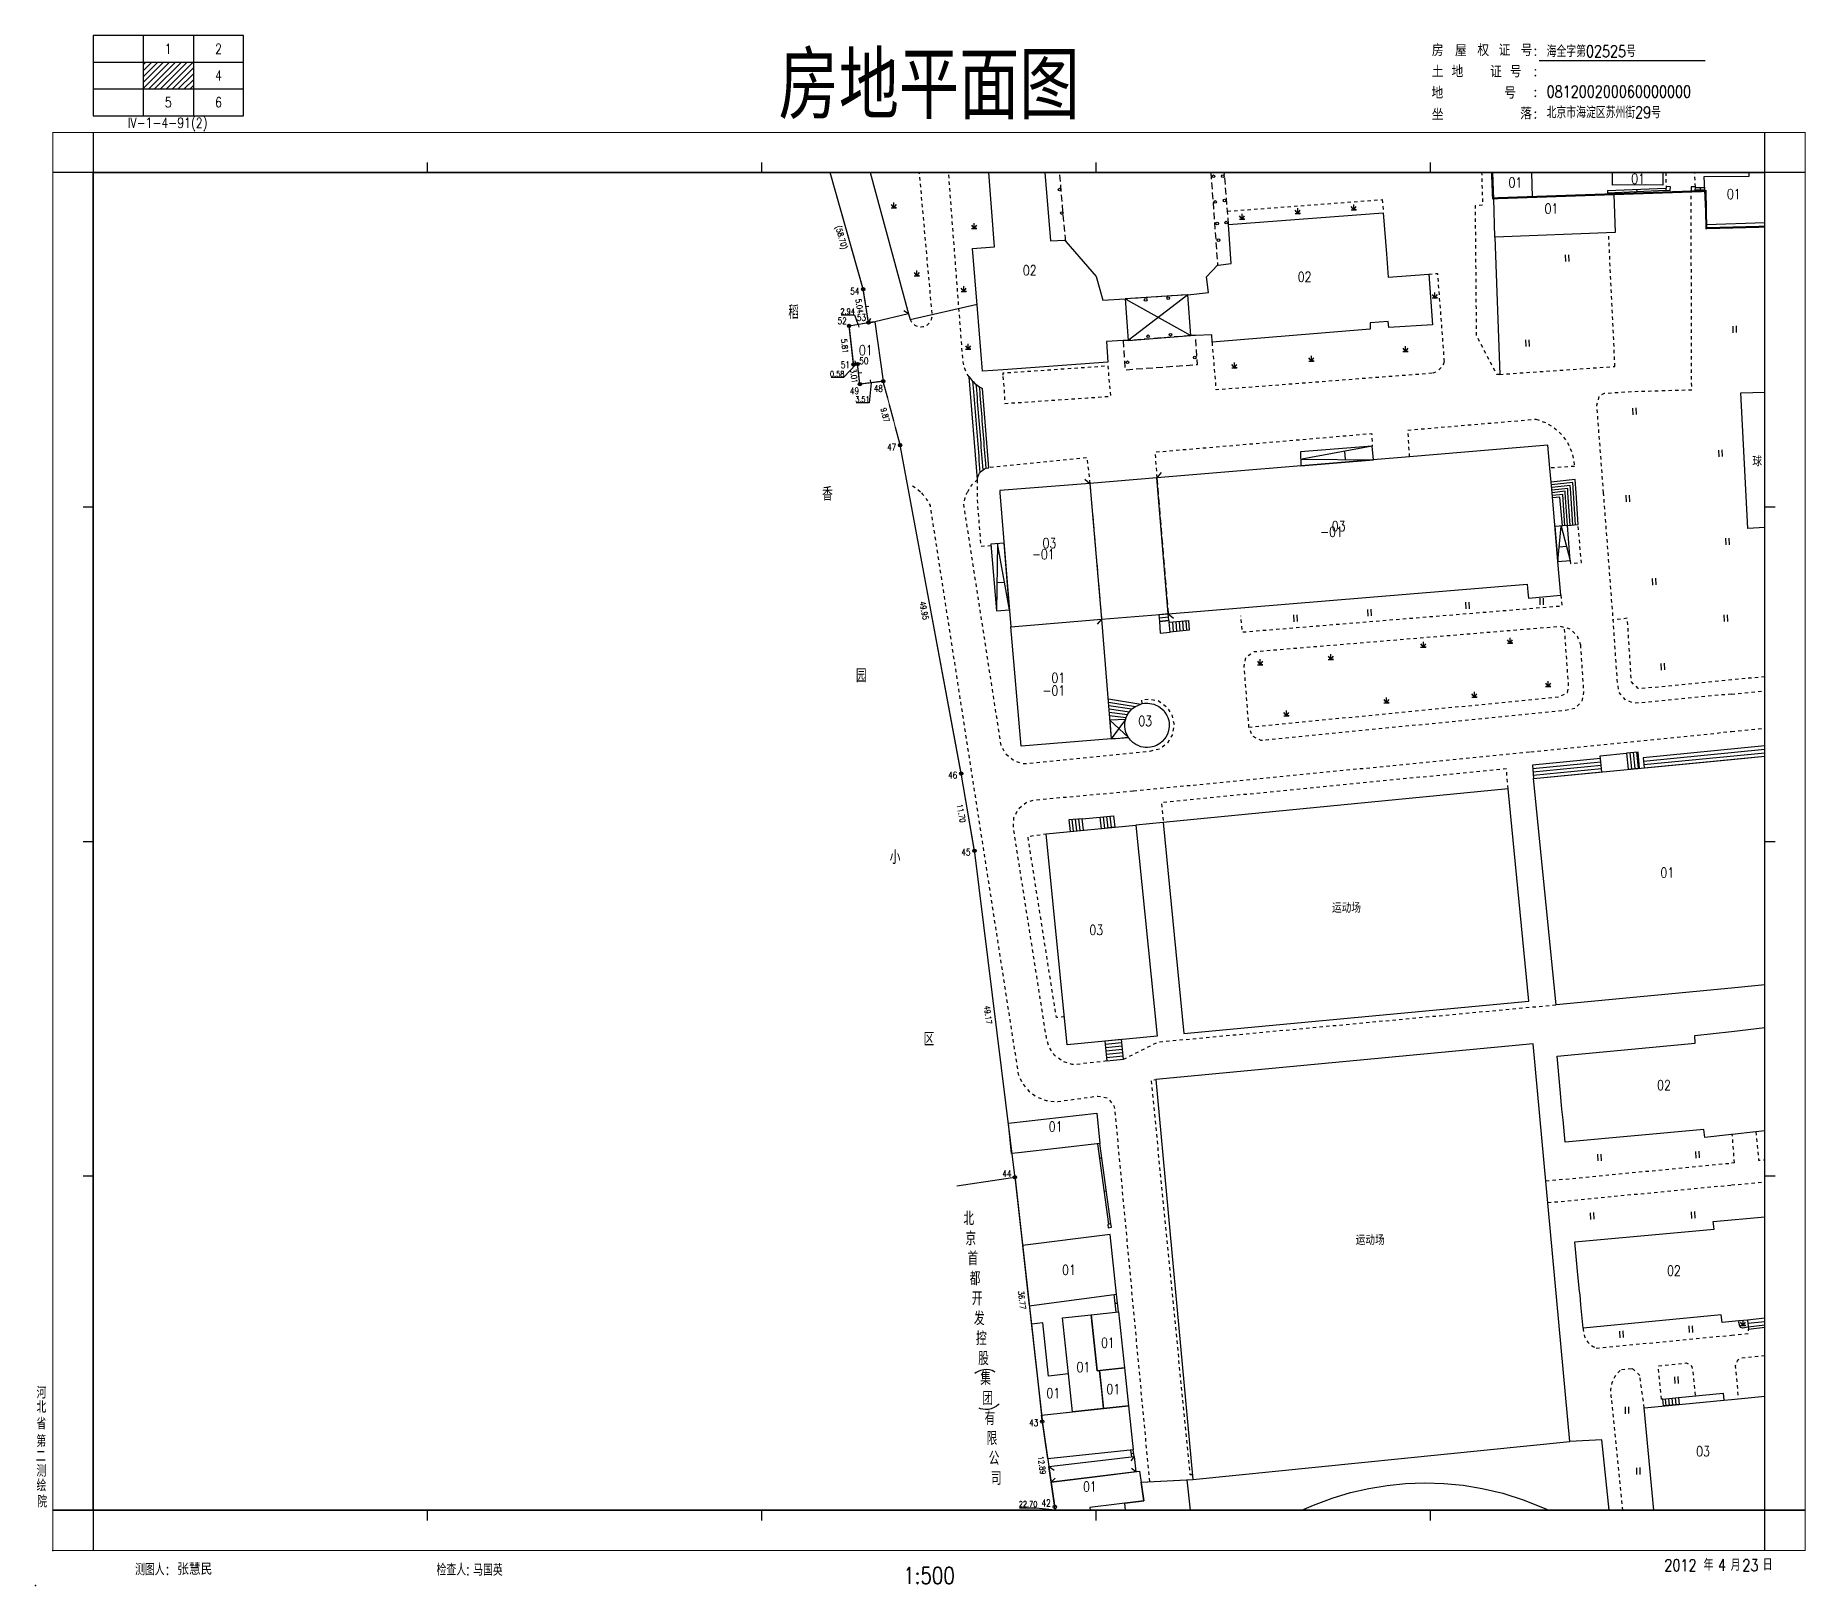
# Model space of a CAD drawing. Extents: x -9390 to -4743, y 24196 to 25839.
# Drawn here: x -7912 to -7382, y 24808 to 25271 of the extents above; entities that cross this region are included whole.
import ezdxf
from ezdxf.enums import TextEntityAlignment as Align

# ---------------------------------------------------------------- set-up
doc = ezdxf.new("R2010")
doc.units = 0
doc.header["$MEASUREMENT"] = 0
for name, pattern in [('X5', [3, 2, -1]), ('X6', [2, 1, -1]), ('X87', [7, 5, -2])]:
    doc.linetypes.add(name, pattern=pattern)
doc.layers.get('0').update_dxf_attribs({"linetype": 'CONTINUOUS'})
for name, color, linetype in [('BOUND', 7, 'CONTINUOUS'), ('DLDW', 14, 'CONTINUOUS'), ('DLSS', 5, 'CONTINUOUS'), ('JMD', 6, 'CONTINUOUS'), ('JZD', 1, 'CONTINUOUS'), ('TK', 7, 'CONTINUOUS'), ('YZH', 2, 'CONTINUOUS'), ('ZBTZ', 5, 'CONTINUOUS')]:
    doc.layers.add(name, color=color, linetype=linetype)
doc.styles.add('1', font='romand.shx', dxfattribs={"width": 0.8, "bigfont": 'hzfs.shx'})
doc.styles.add('HZ', font='rs', dxfattribs={"width": 0.8, "bigfont": 'hztxt'})
doc.styles.add('KHZ', font='rd.shx', dxfattribs={"width": 0.8, "bigfont": 'khz.shx'})
doc.linetypes.add('X19', pattern='A,4.5,[145,symbolx.shx,S=1,R=0,X=0,Y=1],4.5,-0.5,[146,symbolx.shx,S=1,R=0,X=0,Y=0],-0.5', length=10)
doc.linetypes.add('X20', pattern='A,4.5,[145,symbolx.shx,S=1,R=0,X=0,Y=0],4.5,-0.5,[146,symbolx.shx,S=1,R=0,X=0,Y=0],-0.5', length=10)
doc.linetypes.add('X71', pattern='A,5,[150,symbolx.shx,S=1,R=0,X=0,Y=1],5', length=10)
doc.linetypes.add('X72', pattern='A,5,[150,symbolx.shx,S=1,R=0,X=0,Y=0],5', length=10)
doc.linetypes.add('X79', pattern='A,5,[150,symbolx.shx,S=1,R=0,X=0,Y=0],5,[149,symbolx.shx,S=0.25,R=0,X=0,Y=-0.5],1e-08', length=10)

msp = doc.modelspace()

# ---------------------------------------------------------------- texts
at = {"color": 7, "linetype": 'CONTINUOUS', "style": 'HZ', "width": 0.8}
for s, height, p in [('海全字第02525号', 3.5, (-7459.66, 25264.93)), ('081200200060000000', 3.5, (-7459.66, 25252.87)), ('IV-1-4-91(2)', 3, (-7884.01, 25243.79)), ('北京市海淀区苏州街29号', 3.5, (-7459.66, 25246.66))]:
    msp.add_text(s, height=height, dxfattribs=at).set_placement(p)
at = {"layer": 'DLDW', "linetype": 'CONTINUOUS', "style": 'HZ', "width": 0.8}
for s, p in [('球', (-7396.69, 25144.26)), ('运动场', (-7519.52, 25010.73)), ('运动场', (-7512.42, 24911.4))]:
    msp.add_text(s, height=3, dxfattribs=at).set_placement(p, align=Align.MIDDLE)
at = {"layer": 'JMD', "linetype": 'CONTINUOUS', "style": 'HZ', "width": 0.8}
for s, p in [('01', (-7469, 25227.44)), ('01', (-7432.3, 25228.58)), ('01', (-7663.27, 25177.29)), ('03', (-7521.87, 25124.7)), ('01', (-7602.51, 24902.32)), ('01', (-7590.88, 24880.53)), ('01', (-7598.19, 24873.24)), ('01', (-7607.19, 24865.45)), ('01', (-7589.25, 24866.65))]:
    msp.add_text(s, height=3, dxfattribs=at).set_placement(p, align=Align.MIDDLE)
for s, p in [('01', (-7456.15, 25218.13)), ('01', (-7401.63, 25222.48)), ('02', (-7612.19, 25199.71)), ('02', (-7530, 25197.73)), ('03', (-7606.29, 25118.1)), ('-01', (-7520.61, 25121.5)), ('-01', (-7606.78, 25114.79)), ('01', (-7603.62, 25077.85)), ('-01', (-7603.63, 25074.04)), ('03', (-7577.66, 25064.94)), ('01', (-7421.5, 25019.61)), ('03', (-7592.28, 25002.46)), ('02', (-7422.5, 24956.05)), ('01', (-7604.44, 24943.67)), ('02', (-7419.55, 24900.59)), ('03', (-7410.82, 24846.58)), ('01', (-7594.2, 24836.02))]:
    msp.add_text(s, height=3, dxfattribs=at).set_placement(p, align=Align.RIGHT)
at = {"layer": 'JZD', "color": 7, "linetype": 'CONTINUOUS', "style": 'HZ', "width": 0.8}
for s, rotation, p in [('(58.70)', 285.8506, (-7670.66, 25211)), ('5.04', 278.9105, (-7665.19, 25190.53)), ('5.81', 276.6758, (-7669.56, 25178.55)), ('3.01', 276.7665, (-7666.81, 25169.6)), ('9.87', 284.8667, (-7657.47, 25157.94)), ('49.95', 280.5378, (-7645.83, 25099.44)), ('11.70', 279.7746, (-7634.72, 25038.82)), ('49.17', 277.054, (-7626.71, 24978.59)), ('36.77', 276.4013, (-7616.57, 24893.28)), ('12.89', 278.3576, (-7610.59, 24843.92))]:
    msp.add_text(s, height=1.7, rotation=rotation, dxfattribs=at).set_placement(p, align=Align.MIDDLE)
at = {"layer": 'JZD', "linetype": 'CONTINUOUS', "style": 'HZ', "width": 0.8}
for s, p in [('54', (-7666.55, 25194.95)), ('52', (-7670.33, 25186.1)), ('53', (-7664.57, 25187.07)), ('51', (-7669.37, 25172.93)), ('50', (-7663.84, 25174.11)), ('49', (-7666.64, 25165.13)), ('48', (-7659.53, 25165.84)), ('47', (-7655.54, 25148.34)), ('46', (-7637.29, 25050.24)), ('45', (-7633.33, 25027.25)), ('44', (-7621.06, 24931.12)), ('43', (-7613.06, 24856.63)), ('42', (-7609.34, 24832.62))]:
    msp.add_text(s, height=2, dxfattribs=at).set_placement(p, align=Align.MIDDLE)
at = {"layer": 'JZD', "color": 0, "linetype": 'CONTINUOUS', "style": 'HZ', "width": 0.8}
for s, p in [('稻', (-7686.46, 25186.67)), ('香', (-7676.34, 25132.34)), ('园', (-7666.22, 25078.01)), ('小', (-7656.1, 25023.67)), ('区', (-7645.98, 24969.34)), ('北', (-7634.09, 24915.66)), ('京', (-7633.46, 24909.69)), ('首', (-7632.83, 24903.71)), ('都', (-7632.2, 24897.74)), ('开', (-7631.57, 24891.77)), ('发', (-7630.93, 24885.79)), ('控', (-7630.3, 24879.82)), ('股', (-7629.67, 24873.85)), ('集', (-7629.04, 24867.87)), ('团', (-7628.41, 24861.9)), ('有', (-7627.77, 24855.93)), ('限', (-7627.14, 24849.95)), ('公', (-7626.51, 24843.98)), ('司', (-7625.88, 24838.01))]:
    msp.add_text(s, height=4, dxfattribs=at).set_placement(p)
at = {"layer": 'JZD', "color": 7, "linetype": 'CONTINUOUS', "style": 'HZ', "width": 0.8}
for s, p in [('2.94', (-7668.7, 25188.93)), ('0.58', (-7671.82, 25170.23)), ('3.51', (-7664.29, 25162.65)), ('22.70', (-7614.73, 24832.28))]:
    msp.add_text(s, height=1.7, dxfattribs=at).set_placement(p, align=Align.MIDDLE)
at = {"layer": 'JZD', "color": 0, "linetype": 'CONTINUOUS', "style": 'HZ', "width": 0.8}
for s, rotation, p in [('(', 273.5791, (-7629.38, 24872.91)), (')', 282.4169, (-7628.15, 24861.68))]:
    msp.add_text(s, height=4, rotation=rotation, dxfattribs=at).set_placement(p)
at = {"layer": 'TK', "linetype": 'CONTINUOUS'}
for s, height, style, width, p in [('1', 3, 'HZ', 0.8, (-7871.86, 25267.43)), ('2', 3, 'HZ', 0.8, (-7856.86, 25267.43)), ('房地平面图', 20, 'KHZ', 1.25, (-7644.36, 25257.43)), ('4', 3, 'HZ', 0.8, (-7856.86, 25259.43)), ('5', 3, 'HZ', 0.8, (-7871.86, 25251.43)), ('6', 3, 'HZ', 0.8, (-7856.86, 25251.43)), ('1:500', 5, 'HZ', 0.8, (-7644.36, 24810.93))]:
    msp.add_text(s, height=height, dxfattribs=dict(at, style=style, width=width)).set_placement(p, align=Align.MIDDLE)
at = {"layer": 'TK', "linetype": 'CONTINUOUS', "style": 'HZ'}
for s, p in [('房', (-7493.98, 25265.22)), ('屋', (-7487.05, 25265.14)), ('权', (-7480.36, 25265.26)), ('证', (-7474.02, 25265.26)), ('号', (-7467.42, 25265.22)), ('土 地   证 号', (-7493.98, 25258.87)), ('地       号', (-7494.09, 25252.49)), ('坐', (-7493.98, 25246.04)), ('落', (-7467.56, 25246.34)), ('张慧民', (-7869.21, 24811.13))]:
    msp.add_text(s, height=3.5, dxfattribs=at).set_placement(p)
at = {"layer": 'TK', "linetype": 'CONTINUOUS', "width": 0.8}
for s, height, style, p in [(':', 3, '1', (-7463.55, 25265.38)), (':', 3, '1', (-7463.55, 25259.28)), (':', 3, '1', (-7463.55, 25253.09)), (':', 3, '1', (-7463.55, 25246.61)), ('河', 3.5, 'HZ', (-7911.27, 24863.85)), ('北', 3.5, 'HZ', (-7911.27, 24859.58)), ('省', 3.5, 'HZ', (-7911.31, 24854.61)), ('第', 3.5, 'HZ', (-7911.32, 24849.37)), ('二', 3.5, 'HZ', (-7911.46, 24844.87)), ('测', 3.5, 'HZ', (-7911.3, 24840.48)), ('绘', 3.5, 'HZ', (-7911.26, 24836.12)), ('院', 3.5, 'HZ', (-7911.04, 24831.28)), ('测图人   ', 3.5, 'HZ', (-7881.79, 24811)), (':', 3.5, '1', (-7872.71, 24811.11)), ('检查人', 3.5, 'HZ', (-7791.63, 24810.93)), (':', 3.5, '1', (-7782.88, 24811.01)), ('马国英', 3.5, 'HZ', (-7780.68, 24810.85)), ('2012', 3.5, 'HZ', (-7424.44, 24812.25)), ('年', 3.5, 'HZ', (-7412.71, 24812.4)), ('4', 3.5, 'HZ', (-7408.39, 24812.32)), ('月', 3.5, 'HZ', (-7404.61, 24812.34)), ('23', 3.5, 'HZ', (-7401.12, 24812.28)), ('日', 3.5, 'HZ', (-7395.02, 24812.49))]:
    msp.add_text(s, height=height, dxfattribs=dict(at, style=style)).set_placement(p)
at = {"layer": 'TK', "color": 7, "linetype": 'CONTINUOUS', "style": 'HZ', "width": 0.8}
msp.add_text('1:500', height=5, dxfattribs=at).set_placement((-7644.36, 24810.93), align=Align.MIDDLE)

# ---------------------------------------------------------------- blocks, each defined once
blk = doc.blocks.new('GC520')
for p, q in [((-0.56, -1), (-0.56, 1)), ((0.44, -1), (0.44, 1))]:
    blk.add_line(p, q)
blk = doc.blocks.new('GC124')
for p, q in [((0, -0.8), (-0.75, 0.2)), ((0, -0.8), (0, 0.8)), ((0, -0.8), (0.75, 0.2)), ((-0.8, -0.8), (0.75, -0.8)), ((0.8, -0.8), (0, -0.8))]:
    blk.add_line(p, q)
blk = doc.blocks.new('A$C66C8112C')
at = {"linetype": 'CONTINUOUS'}
for p, q in [((12.15, 424.15), (12.15, 0.15)), ((12.15, 424.15), (12.15, 0.15)), ((512.15, 0.15), (512.15, 424.15)), ((512.15, 0.15), (512.15, 424.15)), ((524.15, 412.15), (0.15, 412.15)), ((524.15, 412.15), (0.15, 412.15)), ((524.15, 12.15), (0.15, 12.15)), ((0.15, 12.15), (524.15, 12.15)), ((0.15, 12.15), (524.15, 12.15))]:
    blk.add_line(p, q, dxfattribs=at)
at = {"linetype": 'CONTINUOUS', "const_width": 0.3, "flags": 128}
blk.add_lwpolyline([(0.15, 0.15), (524.15, 0.15), (524.15, 424.15), (0.15, 424.15)], close=True, dxfattribs=at)
at = {"linetype": 'CONTINUOUS', "flags": 128}
for points in [[(112.15, 412.15), (112.15, 415.15)], [(212.15, 412.15), (212.15, 415.15)], [(312.15, 412.15), (312.15, 415.15)], [(412.15, 412.15), (412.15, 415.15)], [(9.15, 312.15), (12.15, 312.15)], [(512.15, 312.15), (515.15, 312.15)], [(9.15, 212.15), (12.15, 212.15)], [(512.15, 212.15), (515.15, 212.15)], [(9.15, 112.15), (12.15, 112.15)], [(512.15, 112.15), (515.15, 112.15)], [(112.15, 9.15), (112.15, 12.15)], [(212.15, 9.15), (212.15, 12.15)], [(312.15, 9.15), (312.15, 12.15)], [(412.15, 9.15), (412.15, 12.15)]]:
    blk.add_lwpolyline(points, dxfattribs=at)

# ---------------------------------------------------------------- linework, layer by layer
at = {"linetype": 'X87', "const_width": 0.6}
msp.add_lwpolyline([(-7394.36, 25214.24), (-7411.9, 25213.79), (-7412.1, 25224.9), (-7475.72, 25222.71), (-7476.03, 25230.43)], dxfattribs=at)
at = {"linetype": 'CONTINUOUS', "flags": 128}
msp.add_lwpolyline([(-7617.32, 24831.19), (-7612.34, 24831.19), (-7606.62, 24830.61)], dxfattribs=at)
at = {"layer": 'BOUND', "linetype": 'CONTINUOUS', "flags": 128}
for points in [[(-7566.97, 25193.91), (-7585.71, 25192.66), (-7584.82, 25180.21), (-7566.02, 25181.66)], [(-7596.25, 25137.44), (-7592.76, 25096.87), (-7572.82, 25098.46), (-7576.23, 25139.17)], [(-7572.62, 25096.47), (-7572.82, 25098.46), (-7575.63, 25098.23), (-7575.48, 25096.23)], [(-7566.56, 25093.56), (-7572.26, 25092.98), (-7572.57, 25095.96), (-7566.8, 25096.45)], [(-7432.31, 25057.16), (-7435.73, 25056.81), (-7435.26, 25052), (-7431.85, 25052.33)], [(-7463.91, 25053.27), (-7463.56, 25049.28), (-7443.13, 25051.24), (-7443.52, 25055.25)], [(-7602.16, 25033.37), (-7598.19, 25033.75), (-7598.57, 25037.23), (-7602.54, 25036.88)], [(-7588.83, 25034.65), (-7592.81, 25034.23), (-7593.17, 25037.71), (-7589.19, 25038.07)], [(-7586.17, 24965.28), (-7586.75, 24971.22), (-7591.79, 24970.73), (-7591.21, 24964.78)], [(-7424.88, 24863.71), (-7420.19, 24864.15), (-7420, 24862.11), (-7424.69, 24861.66)]]:
    msp.add_lwpolyline(points, close=True, dxfattribs=at)
at = {"layer": 'BOUND', "linetype": 'CONTINUOUS'}
msp.add_lwpolyline([(-7585.48, 25063.02), (-7585.7, 25063.97), (-7585.8, 25064.82), (-7585.79, 25065.69), (-7585.59, 25066.88), (-7590.33, 25066.73), (-7589.88, 25061.08), (-7584.69, 25061.46)], close=True, dxfattribs=at)
at = {"layer": 'BOUND', "linetype": 'CONTINUOUS', "flags": 128}
for points in [[(-7394.36, 25059.01), (-7430.76, 25055.45)], [(-7430.76, 25055.45), (-7430.47, 25052.46), (-7394.36, 25055.93)], [(-7394.36, 24887.84), (-7399.55, 24887.31), (-7399.33, 24884.64), (-7394.36, 24885.23)]]:
    msp.add_lwpolyline(points, dxfattribs=at)
at = {"layer": 'DLDW', "linetype": 'CONTINUOUS', "flags": 128}
for points in [[(-7511.45, 25144.55), (-7511.79, 25148.65), (-7533.29, 25146.94), (-7533.13, 25142.74)], [(-7456.29, 25114.09), (-7452.59, 25114.41), (-7453.44, 25124.9), (-7457.19, 25124.58)], [(-7621.92, 25119.62), (-7625.84, 25119.31), (-7624.16, 25099.38), (-7620.28, 25099.7)], [(-7584.71, 24861.67), (-7583.3, 24848.55), (-7608.84, 24845.81), (-7610.7, 24858.88)]]:
    msp.add_lwpolyline(points, close=True, dxfattribs=at)
for points in [[(-7511.79, 25148.65), (-7532.89, 25144.75), (-7511.45, 25144.55)], [(-7520.14, 25147.11), (-7519.93, 25144.63)], [(-7456.29, 25114.09), (-7455.34, 25124.74), (-7452.59, 25114.41)], [(-7620.28, 25099.7), (-7623.88, 25119.47), (-7624.16, 25099.38)], [(-7455.89, 25118.54), (-7453.74, 25118.71)], [(-7624.04, 25107.88), (-7621.79, 25107.97)], [(-7585.62, 24830.43), (-7585.84, 24832.57), (-7580.09, 24833.28), (-7580.92, 24838.89), (-7567.26, 24839.54)], [(-7567.26, 24839.54), (-7566.26, 24830.43)], [(-7532.85, 24830.43), (-7529.37, 24832.01), (-7523.79, 24834.1), (-7518.32, 24835.74), (-7512.85, 24837), (-7507.37, 24837.9), (-7501.82, 24838.45), (-7496.08, 24838.65), (-7490.39, 24838.48), (-7484.65, 24837.92), (-7478.92, 24836.98), (-7472.74, 24835.52), (-7466.33, 24833.49), (-7459.68, 24830.79), (-7458.97, 24830.43)]]:
    msp.add_lwpolyline(points, dxfattribs=at)
at = {"layer": 'DLSS', "linetype": 'X6', "flags": 128}
for points in [[(-7649.99, 25186.52), (-7649.99, 25186.52), (-7649.99, 25186.52), (-7649.91, 25186.29), (-7649.67, 25185.85), (-7649.36, 25185.45), (-7649.01, 25185.1), (-7648.6, 25184.81), (-7648.16, 25184.58), (-7647.69, 25184.42), (-7647.2, 25184.32), (-7646.7, 25184.3), (-7646.2, 25184.36), (-7645.72, 25184.48), (-7645.26, 25184.68), (-7644.83, 25184.94), (-7644.45, 25185.26), (-7644.12, 25185.63), (-7643.84, 25186.05), (-7643.63, 25186.5), (-7643.49, 25186.98), (-7643.42, 25187.47), (-7643.42, 25187.97), (-7643.42, 25188), (-7647.22, 25230.43)], [(-7632.38, 25169.33), (-7632.97, 25170.27), (-7633.73, 25171.99), (-7634.16, 25173.77), (-7634.28, 25175.02), (-7635.42, 25189.82), (-7638.51, 25230.43)], [(-7473.69, 25170.08), (-7474.54, 25170.01), (-7480.61, 25181.63), (-7480.94, 25220.58), (-7478.72, 25220.76), (-7479.01, 25230.43)], [(-7424.02, 25230.43), (-7424.04, 25227.2), (-7423.92, 25226.25)], [(-7415.18, 25226.15), (-7415.35, 25230.43)], [(-7442.63, 25134.64), (-7444.63, 25160.89), (-7443.85, 25163.65), (-7442.31, 25164.44), (-7433.26, 25164.99), (-7416.28, 25165.48), (-7416.45, 25225.01)], [(-7494.86, 25200.02), (-7492.33, 25200.26), (-7491.49, 25189.47), (-7490.36, 25174.54), (-7490.31, 25173.88)], [(-7493.86, 25170.39), (-7501.08, 25169.83), (-7517.03, 25168.63), (-7534.89, 25167.24), (-7554.77, 25165.74), (-7558.44, 25165.45), (-7559.64, 25179.73)], [(-7490.31, 25173.88), (-7490.37, 25173.69), (-7490.55, 25173.22), (-7490.77, 25172.77), (-7491.04, 25172.35), (-7491.35, 25171.96), (-7491.7, 25171.59), (-7492.08, 25171.27), (-7492.49, 25170.99), (-7492.92, 25170.74), (-7493.38, 25170.55), (-7493.86, 25170.39)], [(-7576.12, 25139.18), (-7576.69, 25146.86), (-7511.99, 25152.39), (-7511.79, 25148.65)], [(-7500.64, 25145.44), (-7501.14, 25153.41), (-7462.84, 25156.68)], [(-7462.84, 25156.68), (-7460.02, 25155.68), (-7457.45, 25154.15), (-7455.23, 25152.13), (-7453.45, 25149.72), (-7452.19, 25147.01), (-7451.49, 25144.09), (-7451.35, 25142.57)], [(-7596.21, 25137.44), (-7597, 25145.16), (-7626.49, 25142.15)], [(-7451.35, 25142.57), (-7458.66, 25142.08)], [(-7649.33, 25136.79), (-7648.12, 25135.99), (-7646.59, 25134.64)], [(-7629.87, 25138.65), (-7631.69, 25136.96), (-7632.89, 25134.9), (-7633.01, 25134.64)], [(-7625.81, 25118.83), (-7628.76, 25118.59), (-7629.77, 25130.98), (-7629.9, 25133.18), (-7629.88, 25134.64), (-7629.87, 25138.65)], [(-7646.59, 25134.64), (-7646.37, 25134.4), (-7645.07, 25132.71), (-7644.06, 25130.83), (-7617.68, 24960.8), (-7616.43, 24958.08), (-7614.52, 24955.78), (-7612.09, 24954.03), (-7609.3, 24952.96), (-7606.32, 24952.64), (-7605.86, 24952.66), (-7593.84, 24954.31), (-7590.97, 24953.69), (-7589.09, 24951.42), (-7588.82, 24949.96), (-7578.46, 24839)], [(-7580.59, 25071.64), (-7580.74, 25072.67), (-7578.72, 25073.03), (-7575.79, 25072.52), (-7573.37, 25070.78), (-7571.74, 25068.28), (-7571.09, 25065.37), (-7571.58, 25062.43), (-7573.07, 25059.85), (-7575.43, 25058.04), (-7578.34, 25057.36), (-7614.61, 25053.65), (-7616.3, 25053.68), (-7619.13, 25054.61), (-7621.41, 25056.54), (-7622.81, 25059.17), (-7633.98, 25131.29), (-7633.57, 25133.14), (-7633.01, 25134.64)], [(-7404.35, 25074.5), (-7433.37, 25071.71), (-7436.12, 25072.76), (-7438, 25075.05), (-7438.48, 25077.98), (-7439.74, 25096.7), (-7442.63, 25134.64)], [(-7452.59, 25114.41), (-7452.55, 25113.56), (-7449.27, 25113.8), (-7450.25, 25125.18)], [(-7455.43, 25104.06), (-7455.12, 25100.78), (-7550.63, 25092.95), (-7551.1, 25097.84)], [(-7449.57, 25089.26), (-7448.61, 25075.19), (-7449.09, 25072.38), (-7451.1, 25070.22), (-7453.98, 25069.55), (-7542.88, 25060.83), (-7544.98, 25060.56), (-7547.59, 25061.91), (-7548.7, 25064.63), (-7550.11, 25082.75), (-7549.54, 25085.61), (-7547.08, 25087.19), (-7546.56, 25087.24), (-7455.61, 25094.77), (-7452.74, 25094.01), (-7450.55, 25091.99), (-7449.57, 25089.26)], [(-7548.7, 25064.63), (-7455.99, 25073.64), (-7453.46, 25074.98), (-7453.05, 25076.33), (-7454.33, 25094.43)], [(-7394.36, 25079.68), (-7404.35, 25078.71), (-7431.57, 25076.08), (-7432.24, 25076.15), (-7434.3, 25078.13), (-7435.5, 25097.14), (-7439.74, 25096.7)], [(-7404.35, 25074.5), (-7394.36, 25075.45)], [(-7464.42, 25057.21), (-7404.35, 25063.29)], [(-7404.35, 25063.29), (-7394.36, 25064.3)], [(-7583.23, 25045.54), (-7464.42, 25057.21)], [(-7471.15, 25046.18), (-7471.69, 25052.14), (-7574.87, 25042), (-7574.33, 25036.06)], [(-7591.21, 24964.78), (-7600.62, 24963.7), (-7601.55, 24963.78), (-7604.39, 24964.69), (-7606.79, 24966.47), (-7608.48, 24968.93), (-7609.27, 24971.81), (-7619.13, 25034.57), (-7618.95, 25037.54), (-7617.6, 25040.19), (-7615.29, 25042.08), (-7612.94, 25042.82), (-7583.23, 25045.54)], [(-7603.86, 24978.02), (-7606.27, 24977.78), (-7614.8, 25031.95), (-7609.28, 25032.69)], [(-7586.17, 24965.28), (-7575.92, 24970.46), (-7456.81, 24981.59)], [(-7565.62, 24841.09), (-7566.23, 24841.04), (-7577.87, 24959.13), (-7576.58, 24959.22)], [(-7403.47, 24934.35), (-7404.13, 24942.81)], [(-7397.07, 24943.57), (-7396.29, 24935.09), (-7394.36, 24935.27)], [(-7459.92, 24928.92), (-7404.35, 24934.26)], [(-7403.47, 24934.35), (-7404.35, 24934.26)], [(-7459.32, 24922.43), (-7404.35, 24927.71)], [(-7404.35, 24927.71), (-7394.36, 24928.67)], [(-7448.72, 24884.88), (-7448.72, 24884.38), (-7448.68, 24883.88), (-7448.59, 24883.39), (-7448.47, 24882.91), (-7448.31, 24882.43), (-7448.11, 24881.98), (-7447.87, 24881.54), (-7447.6, 24881.12), (-7447.29, 24880.72), (-7446.96, 24880.35), (-7446.59, 24880.01), (-7446.2, 24879.7), (-7445.78, 24879.42), (-7445.35, 24879.18), (-7444.8, 24878.94)], [(-7444.8, 24878.94), (-7404.35, 24882.8)], [(-7404.35, 24882.8), (-7399.21, 24883.29), (-7399.33, 24884.64)], [(-7394.36, 24876.67), (-7401.58, 24875.95), (-7402.63, 24875.12), (-7403.26, 24873.51), (-7402.33, 24863.8)], [(-7440.21, 24864.1), (-7440.31, 24864.59), (-7440.38, 24865.08), (-7440.43, 24865.58), (-7440.44, 24866.08), (-7440.42, 24866.58), (-7440.37, 24867.08), (-7440.3, 24867.57), (-7440.19, 24868.06), (-7440.05, 24868.54), (-7439.89, 24869.01), (-7439.7, 24869.47), (-7439.47, 24869.92), (-7439.23, 24870.36), (-7438.96, 24870.78), (-7438.66, 24871.18), (-7438.34, 24871.56), (-7437.99, 24871.93), (-7437.63, 24872.27), (-7437.26, 24872.58)], [(-7437.26, 24872.58), (-7434.13, 24872.84)], [(-7431.83, 24870.75), (-7432.24, 24871.21), (-7432.59, 24871.57), (-7432.95, 24871.91), (-7433.33, 24872.24), (-7433.72, 24872.55), (-7434.13, 24872.84)], [(-7425.32, 24863.67), (-7426.27, 24873.59), (-7417.89, 24874.5), (-7416.85, 24874.02), (-7416.21, 24873.34), (-7415.98, 24872.38), (-7415.24, 24864.62)], [(-7430.45, 24861.11), (-7431.83, 24870.75)], [(-7436.82, 24830.43), (-7440.21, 24864.1)], [(-7424.88, 24863.71), (-7425.32, 24863.67)]]:
    msp.add_lwpolyline(points, dxfattribs=at)
at = {"layer": 'DLSS', "linetype": 'X6'}
for points in [[(-7555.1, 25218.86), (-7508.81, 25222.34)], [(-7508.81, 25222.34), (-7508.5, 25218.36)], [(-7473.69, 25170.08), (-7439.22, 25172.44), (-7441.14, 25212.41)]]:
    msp.add_lwpolyline(points, dxfattribs=at)
at = {"layer": 'DLSS', "linetype": 'X6', "flags": 128}
msp.add_lwpolyline([(-7622.27, 25169.4), (-7621.92, 25165.45), (-7621.69, 25161.39), (-7611.87, 25162.04), (-7597, 25163.06), (-7589.97, 25163.54), (-7590.81, 25172.56), (-7604.68, 25171.6), (-7622.28, 25170.4)], close=True, dxfattribs=at)
at = {"layer": 'JMD', "linetype": 'CONTINUOUS'}
for p, q in [((-7650.52, 25188.22), (-7651.89, 25189.03)), ((-7662.45, 25185.56), (-7661.75, 25186.79)), ((-7583.05, 24846.53), (-7584.04, 24845.27)), ((-7608.51, 24843.53), (-7606.93, 24842.47)), ((-7607.83, 24838.87), (-7606.66, 24840.05)), ((-7582.49, 24841.97), (-7583.76, 24842.96))]:
    msp.add_line(p, q, dxfattribs=at)
at = {"layer": 'JMD', "linetype": 'CONTINUOUS', "flags": 128}
msp.add_lwpolyline([(-7661.98, 25230.43), (-7650.52, 25188.22), (-7660.58, 25185.81), (-7662.45, 25185.56), (-7662.45, 25185.56), (-7664.01, 25195.51), (-7664.01, 25195.51), (-7664.01, 25195.51), (-7664.01, 25195.51), (-7664.01, 25195.51), (-7664.01, 25195.51), (-7673.93, 25230.43)], dxfattribs=at)
at = {"layer": 'JMD', "linetype": 'CONTINUOUS'}
for points in [[(-7631.33, 25207.71), (-7624.81, 25208.25), (-7626.47, 25230.43)], [(-7609.76, 25230.43), (-7608.03, 25210.02), (-7603.85, 25210.19), (-7603.47, 25209.81), (-7594.35, 25199.3), (-7592.36, 25192.24), (-7585.71, 25192.66), (-7584.82, 25180.21), (-7586.34, 25180.16), (-7591.28, 25179.86), (-7590.87, 25173.7), (-7622.21, 25171.48), (-7628.41, 25171.07), (-7629.84, 25189.55), (-7631.33, 25207.71)], [(-7464.22, 25230.43), (-7463.98, 25223.11), (-7475.49, 25222.69), (-7475.57, 25224.94), (-7475.76, 25230.43)], [(-7439.99, 25226.7), (-7439.97, 25230.43)], [(-7424.88, 25230.43), (-7424.86, 25226.7), (-7430.12, 25226.72), (-7439.99, 25226.7)], [(-7411.88, 25214.77), (-7412.51, 25229.23), (-7399.09, 25229.35), (-7399.12, 25230.43)], [(-7394.36, 25215.36), (-7411.88, 25214.77)], [(-7404.35, 24986.58), (-7456.81, 24981.59), (-7463.56, 25049.28), (-7404.35, 25054.97), (-7394.36, 25055.93)], [(-7394.36, 24987.53), (-7404.35, 24986.58)], [(-7394.36, 24943.86), (-7397.07, 24943.57), (-7404.13, 24942.81), (-7404.35, 24942.79), (-7412.38, 24941.92), (-7412.65, 24944.33), (-7454.15, 24940.49), (-7454.76, 24947.16), (-7455.1, 24950.39), (-7455.23, 24951.6), (-7455.64, 24956.3), (-7456.53, 24966.26), (-7415.23, 24970.1), (-7415.37, 24972.39), (-7404.35, 24973.63)], [(-7404.35, 24973.63), (-7394.36, 24974.75)], [(-7407.15, 24886.56), (-7407.42, 24888.85), (-7448.72, 24884.88), (-7449.4, 24891.87), (-7449.67, 24894.91), (-7449.8, 24895.93), (-7450.28, 24900.82), (-7451.23, 24910.66), (-7409.56, 24914.48), (-7409.82, 24916.78), (-7394.36, 24918.2)], [(-7394.36, 24887.84), (-7399.55, 24887.31), (-7402.09, 24887.09), (-7402.22, 24887.07), (-7407.15, 24886.56)], [(-7427.6, 24830.43), (-7430.45, 24861.11), (-7425.24, 24861.61), (-7406.67, 24863.38), (-7404.35, 24863.61)], [(-7404.35, 24863.61), (-7402.33, 24863.8), (-7394.36, 24864.56)], [(-7607.83, 24838.87), (-7594.84, 24840.46), (-7581.39, 24842.11), (-7580.09, 24833.28), (-7596.25, 24831.3), (-7596.13, 24830.43)], [(-7606.6, 24830.43), (-7607.83, 24838.87)]]:
    msp.add_lwpolyline(points, dxfattribs=at)
for points in [[(-7475.49, 25222.69), (-7463.98, 25223.11), (-7439.53, 25223.85), (-7439.53, 25223.85), (-7439.19, 25212.48), (-7475.19, 25211.14)], [(-7566.97, 25193.91), (-7560.77, 25194.52), (-7561.38, 25199.22), (-7558.07, 25202.7), (-7557.88, 25202.7), (-7554.02, 25203.19), (-7554.78, 25214.87), (-7508.5, 25218.36), (-7507.55, 25206.1), (-7507.01, 25199.12), (-7494.86, 25200.02), (-7493.79, 25184.91), (-7506.83, 25184.07), (-7507.01, 25185.91), (-7512.4, 25185.49), (-7512.41, 25183.59), (-7559.64, 25179.73), (-7559.82, 25181.95), (-7564.69, 25181.72), (-7566.02, 25181.66)], [(-7668.25, 25184.55), (-7662.45, 25185.56), (-7662.73, 25185.52), (-7660.58, 25185.81), (-7658.07, 25168), (-7665.03, 25167.17), (-7665.74, 25173.15), (-7666.9, 25173.02)], [(-7619.86, 25094.59), (-7592.76, 25096.87), (-7589.88, 25061.08), (-7616.79, 25058.87)], [(-7585.8, 25064.82), (-7585.79, 25065.69), (-7585.59, 25066.88), (-7585.39, 25067.49), (-7584.99, 25068.36), (-7584.43, 25069.21), (-7583.67, 25070.04), (-7582.63, 25070.82), (-7581.05, 25071.52), (-7580.59, 25071.64), (-7579.93, 25071.75), (-7578.97, 25071.79), (-7577.13, 25071.47), (-7575.61, 25070.76), (-7574.73, 25070.09), (-7574.18, 25069.54), (-7573.7, 25068.92), (-7573.23, 25068.12), (-7572.94, 25067.46), (-7572.69, 25066.62), (-7572.57, 25065.91), (-7572.54, 25064.77), (-7572.74, 25063.5), (-7573.09, 25062.48), (-7573.56, 25061.6), (-7573.94, 25061.06), (-7574.59, 25060.35), (-7575.38, 25059.71), (-7576.35, 25059.14), (-7577.1, 25058.85), (-7578.1, 25058.6), (-7578.98, 25058.52), (-7579.68, 25058.53), (-7580.34, 25058.62), (-7580.98, 25058.76), (-7581.83, 25059.07), (-7582.56, 25059.44), (-7583.37, 25060.01), (-7584.1, 25060.7), (-7584.69, 25061.46), (-7585.07, 25062.21), (-7585.48, 25063.02), (-7585.7, 25063.97)], [(-7609.28, 25032.69), (-7582.5, 25035.26), (-7576.1, 24972.25), (-7603.03, 24969.64)], [(-7620.63, 24946.22), (-7594.2, 24949.2), (-7593.23, 24940.11), (-7605.38, 24938.74), (-7617.62, 24937.36), (-7619.66, 24937.13)], [(-7602.64, 24871.21), (-7604.43, 24887.97), (-7595.88, 24888.89), (-7594.08, 24872.13), (-7593.38, 24872.2), (-7592.16, 24860.87), (-7601.42, 24859.88)], [(-7602.64, 24871.21), (-7608.6, 24870.57), (-7610.31, 24886.47), (-7613.75, 24886.05), (-7610.7, 24858.88), (-7601.42, 24859.88)]]:
    msp.add_lwpolyline(points, close=True, dxfattribs=at)
at = {"layer": 'JMD', "linetype": 'CONTINUOUS', "flags": 128}
for points in [[(-7458.05, 25134.64), (-7458.32, 25137.84), (-7458.66, 25142.08), (-7459.27, 25148.87), (-7500.64, 25145.44), (-7511.57, 25144.53), (-7576.23, 25139.17), (-7596.25, 25137.44), (-7623.2, 25135.31), (-7623.15, 25134.64), (-7619.86, 25094.59), (-7592.76, 25096.87), (-7572.82, 25098.46), (-7465.46, 25107.34), (-7465.24, 25104.96), (-7465.07, 25103.16), (-7455.43, 25104.06), (-7456.29, 25114.09)], [(-7616.4, 24909.66), (-7614.37, 24891.61), (-7588.29, 24895.05), (-7590.17, 24912.9)], [(-7595.88, 24888.89), (-7587.73, 24889.77), (-7585.92, 24873.01), (-7594.08, 24872.13)], [(-7593.38, 24872.2), (-7585.92, 24873.01), (-7584.71, 24861.67), (-7592.16, 24860.87), (-7592.62, 24865.15)], [(-7608.51, 24843.53), (-7583.05, 24846.53), (-7582.49, 24841.97), (-7607.83, 24838.87), (-7608.51, 24843.53)]]:
    msp.add_lwpolyline(points, close=True, dxfattribs=at)
at = {"layer": 'JZD', "linetype": 'CONTINUOUS', "const_width": 0.3, "flags": 128}
for points in [[(-7664.15, 25195.99), (-7673.93, 25230.43)], [(-7662.53, 25186.05), (-7663.94, 25195.01)], [(-7666.95, 25173.51), (-7668.19, 25184.05)], [(-7667.75, 25184.63), (-7662.95, 25185.47)], [(-7666.24, 25173.09), (-7666.4, 25173.07)], [(-7665.09, 25167.67), (-7665.68, 25172.66)], [(-7658.56, 25167.94), (-7664.53, 25167.23)], [(-7634.82, 25051.19), (-7652.91, 25148.42)], [(-7630.84, 25028.12), (-7634.65, 25050.2)], [(-7618.74, 24930.54), (-7630.7, 25027.13)], [(-7610.54, 24857.46), (-7618.63, 24929.54)], [(-7606.81, 24831.95), (-7610.41, 24856.47)], [(-7606.59, 24830.43), (-7606.66, 24830.96)]]:
    msp.add_lwpolyline(points, dxfattribs=at)
at = {"layer": 'JZD', "linetype": 'X72', "flags": 128}
for points in [[(-7664.15, 25195.99), (-7673.93, 25230.43)], [(-7662.53, 25186.05), (-7663.94, 25195.01)], [(-7666.95, 25173.51), (-7668.19, 25184.05)]]:
    msp.add_lwpolyline(points, dxfattribs=at)
at = {"layer": 'JZD', "linetype": 'CONTINUOUS', "flags": 128}
for points in [[(-7663.16, 25190.34), (-7662.37, 25190.47)], [(-7670.68, 25187.85), (-7666.69, 25187.85), (-7665.68, 25185.05)], [(-7665.52, 25185.01), (-7665.34, 25184.2)], [(-7673.67, 25169.26), (-7669.84, 25169.26), (-7666.25, 25173.01)], [(-7666.29, 25173.12), (-7666.44, 25174.11)], [(-7661.7, 25167.56), (-7662.28, 25161.61), (-7666.15, 25161.61)], [(-7665.38, 25170.51), (-7664.42, 25170.59)], [(-7661.74, 25167.69), (-7661.85, 25168.42)], [(-7619.43, 24929.88), (-7636.07, 24927.34)]]:
    msp.add_lwpolyline(points, dxfattribs=at)
at = {"layer": 'JZD', "linetype": 'X87', "const_width": 0.3, "flags": 128}
msp.add_lwpolyline([(-7653.13, 25149.39), (-7657.94, 25167.51)], dxfattribs=at)
at = {"layer": 'JZD', "linetype": 'X87', "flags": 128}
msp.add_lwpolyline([(-7653.13, 25149.39), (-7657.94, 25167.51)], dxfattribs=at)
at = {"layer": 'JZD', "linetype": 'X79', "flags": 128}
for points in [[(-7634.82, 25051.19), (-7652.91, 25148.42)], [(-7630.84, 25028.12), (-7634.65, 25050.2)], [(-7618.74, 24930.54), (-7630.7, 25027.13)]]:
    msp.add_lwpolyline(points, dxfattribs=at)
at = {"layer": 'JZD', "linetype": 'X71', "flags": 128}
for points in [[(-7618.63, 24929.54), (-7610.54, 24857.46)], [(-7610.41, 24856.47), (-7606.81, 24831.95)], [(-7606.66, 24830.96), (-7606.59, 24830.43)]]:
    msp.add_lwpolyline(points, dxfattribs=at)
at = {"layer": 'JZD', "linetype": 'CONTINUOUS'}
for centre, radius in [((-7664.01, 25195.51), 0.5), ((-7664.01, 25195.51), 0.4), ((-7664.01, 25195.51), 0.4), ((-7664.01, 25195.51), 0.4), ((-7668.25, 25184.55), 0.5), ((-7668.25, 25184.55), 0.4), ((-7668.25, 25184.55), 0.4), ((-7662.45, 25185.56), 0.5), ((-7662.45, 25185.56), 0.4), ((-7662.45, 25185.56), 0.4), ((-7666.9, 25173.02), 0.5), ((-7666.9, 25173.02), 0.4), ((-7666.9, 25173.02), 0.4), ((-7665.74, 25173.15), 0.5), ((-7665.74, 25173.15), 0.4), ((-7665.74, 25173.15), 0.4), ((-7665.03, 25167.17), 0.5), ((-7665.03, 25167.17), 0.4), ((-7665.03, 25167.17), 0.4), ((-7658.07, 25168), 0.5), ((-7658.07, 25168), 0.4), ((-7658.07, 25168), 0.4), ((-7653, 25148.91), 0.5), ((-7653, 25148.91), 0.4), ((-7653, 25148.91), 0.4), ((-7634.73, 25050.7), 0.5), ((-7634.73, 25050.7), 0.4), ((-7634.73, 25050.7), 0.4), ((-7630.76, 25027.63), 0.5), ((-7630.76, 25027.63), 0.4), ((-7630.76, 25027.63), 0.4), ((-7618.68, 24930.04), 0.5), ((-7618.68, 24930.04), 0.5), ((-7618.68, 24930.04), 0.4), ((-7610.48, 24856.97), 0.5), ((-7610.48, 24856.97), 0.5), ((-7606.74, 24831.46), 0.5), ((-7606.74, 24831.46), 0.5)]:
    msp.add_circle(centre, radius, dxfattribs=at)
for p in [(-7664.01, 25195.51), (-7664.01, 25195.51), (-7664.01, 25195.51), (-7668.25, 25184.55), (-7668.25, 25184.55), (-7668.25, 25184.55), (-7668.25, 25184.55), (-7668.25, 25184.55), (-7668.25, 25184.55), (-7662.45, 25185.56), (-7662.45, 25185.56), (-7662.45, 25185.56), (-7662.45, 25185.56), (-7662.45, 25185.56), (-7662.45, 25185.56), (-7666.9, 25173.02), (-7666.9, 25173.02), (-7666.9, 25173.02), (-7666.9, 25173.02), (-7666.9, 25173.02), (-7666.9, 25173.02), (-7665.74, 25173.15), (-7665.74, 25173.15), (-7665.74, 25173.15), (-7665.74, 25173.15), (-7665.74, 25173.15), (-7665.74, 25173.15), (-7658.07, 25168), (-7658.07, 25168), (-7658.07, 25168), (-7658.07, 25168), (-7658.07, 25168), (-7658.07, 25168), (-7665.03, 25167.17), (-7665.03, 25167.17), (-7665.03, 25167.17), (-7665.03, 25167.17), (-7665.03, 25167.17), (-7665.03, 25167.17), (-7653, 25148.91), (-7653, 25148.91), (-7653, 25148.91), (-7634.73, 25050.7), (-7634.73, 25050.7), (-7634.73, 25050.7), (-7630.76, 25027.63), (-7630.76, 25027.63), (-7630.76, 25027.63), (-7618.68, 24930.04), (-7618.68, 24930.04), (-7618.68, 24930.04), (-7618.68, 24930.04), (-7610.48, 24856.97), (-7610.48, 24856.97), (-7610.48, 24856.97), (-7610.48, 24856.97), (-7606.74, 24831.46), (-7606.74, 24831.46), (-7606.74, 24831.46), (-7606.74, 24831.46)]:
    msp.add_point(p, dxfattribs=at)
at = {"layer": 'TK', "linetype": 'CONTINUOUS'}
for p, q in [((-7879.36, 25271.43), (-7879.36, 25247.43)), ((-7864.36, 25271.43), (-7864.36, 25247.43)), ((-7894.36, 25263.43), (-7849.36, 25263.43)), ((-7879.36, 25255.55), (-7871.48, 25263.43)), ((-7879.36, 25257.32), (-7873.25, 25263.43)), ((-7879.36, 25259.08), (-7875.02, 25263.43)), ((-7879.36, 25260.85), (-7876.79, 25263.43)), ((-7879.36, 25262.62), (-7878.55, 25263.43)), ((-7877.72, 25255.43), (-7869.72, 25263.43)), ((-7875.95, 25255.43), (-7867.95, 25263.43)), ((-7874.18, 25255.43), (-7866.18, 25263.43)), ((-7872.41, 25255.43), (-7864.41, 25263.43)), ((-7461.88, 25263.92), (-7412.24, 25263.92)), ((-7870.64, 25255.43), (-7864.36, 25261.71)), ((-7868.88, 25255.43), (-7864.36, 25259.94)), ((-7867.11, 25255.43), (-7864.36, 25258.17)), ((-7894.36, 25255.43), (-7849.36, 25255.43)), ((-7865.34, 25255.43), (-7864.36, 25256.41)), ((-7894.36, 25230.43), (-7394.36, 25230.43)), ((-7894.36, 24830.43), (-7894.36, 25230.43)), ((-7394.36, 24830.43), (-7394.36, 25230.43)), ((-7894.36, 24830.43), (-7394.36, 24830.43))]:
    msp.add_line(p, q, dxfattribs=at)
at = {"layer": 'TK', "linetype": 'CONTINUOUS', "flags": 128}
msp.add_lwpolyline([(-7894.36, 25247.43), (-7849.36, 25247.43), (-7849.36, 25271.43), (-7894.36, 25271.43)], close=True, dxfattribs=at)
at = {"layer": 'TK', "linetype": 'CONTINUOUS'}
for p in [(-7906.36, 24818.43), (-7911.61, 24807.93)]:
    msp.add_point(p, dxfattribs=at)
at = {"layer": 'YZH', "linetype": 'X5'}
for p, q in [((-7566.97, 25193.91), (-7585.71, 25192.66)), ((-7566.02, 25181.66), (-7584.82, 25180.21)), ((-7597.78, 25138.73), (-7596.25, 25137.44)), ((-7596.25, 25137.44), (-7592.76, 25096.87)), ((-7574.94, 25140.7), (-7576.23, 25139.17)), ((-7576.23, 25139.17), (-7572.82, 25098.46)), ((-7592.76, 25096.87), (-7594.05, 25095.34)), ((-7572.82, 25098.46), (-7571.29, 25097.17)), ((-7585.59, 25066.88), (-7590.33, 25066.73)), ((-7584.69, 25061.46), (-7589.88, 25061.08))]:
    msp.add_line(p, q, dxfattribs=at)
at = {"layer": 'YZH', "linetype": 'CONTINUOUS'}
for p, q in [((-7585.71, 25192.66), (-7566.02, 25181.66)), ((-7566.97, 25193.91), (-7584.82, 25180.21)), ((-7572.72, 25097.46), (-7575.56, 25097.23)), ((-7572.62, 25096.47), (-7575.48, 25096.23)), ((-7571.2, 25093.09), (-7571.45, 25096.06)), ((-7570.21, 25093.19), (-7570.45, 25096.14)), ((-7569.21, 25093.29), (-7569.46, 25096.23)), ((-7568.22, 25093.4), (-7568.46, 25096.31)), ((-7567.22, 25093.5), (-7567.46, 25096.39)), ((-7590.33, 25066.73), (-7584.69, 25061.46)), ((-7585.59, 25066.88), (-7589.88, 25061.08)), ((-7434.74, 25056.91), (-7434.27, 25052.1)), ((-7433.74, 25057.01), (-7433.27, 25052.19)), ((-7432.74, 25057.11), (-7432.28, 25052.29)), ((-7430.66, 25054.45), (-7394.36, 25057.98)), ((-7430.57, 25053.46), (-7394.36, 25056.95)), ((-7463.83, 25052.27), (-7443.42, 25054.25)), ((-7463.74, 25051.28), (-7443.33, 25053.24)), ((-7463.65, 25050.28), (-7443.23, 25052.24)), ((-7601.17, 25033.46), (-7601.55, 25036.96)), ((-7600.18, 25033.56), (-7600.56, 25037.05)), ((-7599.18, 25033.66), (-7599.56, 25037.14)), ((-7591.81, 25034.34), (-7592.18, 25037.8)), ((-7590.82, 25034.44), (-7591.18, 25037.89)), ((-7589.82, 25034.55), (-7590.18, 25037.98)), ((-7586.65, 24970.22), (-7591.69, 24969.73)), ((-7586.55, 24969.23), (-7591.6, 24968.73)), ((-7586.46, 24968.23), (-7591.5, 24967.74)), ((-7586.36, 24967.24), (-7591.4, 24966.74)), ((-7586.26, 24966.24), (-7591.31, 24965.74)), ((-7394.36, 24886.82), (-7399.47, 24886.26)), ((-7394.36, 24885.8), (-7399.38, 24885.22))]:
    msp.add_line(p, q, dxfattribs=at)
at = {"layer": 'YZH', "linetype": 'X5', "flags": 128}
for points in [[(-7603.47, 25209.81), (-7604.08, 25215.66), (-7605.25, 25230.43)], [(-7560.1, 25230.43), (-7559.55, 25223.27), (-7558.07, 25202.7)], [(-7554.78, 25214.87), (-7556.01, 25230.43)], [(-7586.34, 25180.16), (-7586.1, 25177.11), (-7585.73, 25171.46), (-7564.04, 25173.02), (-7564.69, 25181.52)]]:
    msp.add_lwpolyline(points, dxfattribs=at)
at = {"layer": 'YZH', "linetype": 'CONTINUOUS', "flags": 128}
for points in [[(-7441.5, 25225.03), (-7424.02, 25225.8)], [(-7415.19, 25225.92), (-7412.32, 25225.95)], [(-7413.76, 25225.93), (-7413.75, 25225.23)], [(-7441.5, 25225.03), (-7441.46, 25224.33)], [(-7441.46, 25224.33), (-7423.98, 25225.11)], [(-7432.76, 25225.42), (-7432.72, 25224.72)], [(-7415.19, 25225.22), (-7412.32, 25225.25)], [(-7632.38, 25169.33), (-7632.09, 25168.92), (-7631.77, 25168.53), (-7631.44, 25168.16), (-7631.1, 25167.8), (-7630.73, 25167.46), (-7630.35, 25167.13), (-7629.95, 25166.83), (-7629.54, 25166.54), (-7629.12, 25166.27), (-7628.69, 25166.02), (-7628.35, 25165.85)], [(-7629.87, 25138.65), (-7632.38, 25169.33)], [(-7631.34, 25168.05), (-7631.18, 25166.1), (-7631.08, 25164.89), (-7630.99, 25163.68), (-7630.89, 25162.47), (-7630.79, 25161.27), (-7630.69, 25160.06), (-7630.59, 25158.85), (-7630.5, 25157.64), (-7630.4, 25156.43), (-7630.3, 25155.23), (-7630.2, 25154.02), (-7630.1, 25152.81), (-7630, 25151.6), (-7629.91, 25150.4), (-7629.81, 25149.19), (-7629.71, 25147.98), (-7629.61, 25146.77), (-7629.51, 25145.57), (-7629.42, 25144.36), (-7629.32, 25143.15), (-7629.22, 25141.94), (-7629.12, 25140.73)], [(-7630.33, 25167.11), (-7630.19, 25165.42), (-7630.1, 25164.29), (-7630.01, 25163.15), (-7629.92, 25162.01), (-7629.83, 25160.87), (-7629.73, 25159.74), (-7629.64, 25158.6), (-7629.55, 25157.46), (-7629.46, 25156.32), (-7629.37, 25155.19), (-7629.28, 25154.05), (-7629.18, 25152.91), (-7629.09, 25151.77), (-7629, 25150.64), (-7628.91, 25149.5), (-7628.82, 25148.36), (-7628.73, 25147.23), (-7628.64, 25146.09), (-7628.54, 25144.95), (-7628.45, 25143.81), (-7628.36, 25142.68), (-7628.27, 25141.54)], [(-7629.33, 25166.4), (-7629.2, 25164.75), (-7629.12, 25163.69), (-7629.03, 25162.62), (-7628.95, 25161.55), (-7628.86, 25160.48), (-7628.78, 25159.42), (-7628.69, 25158.35), (-7628.61, 25157.28), (-7628.52, 25156.21), (-7628.44, 25155.15), (-7628.35, 25154.08), (-7628.27, 25153.01), (-7628.18, 25151.95), (-7628.1, 25150.88), (-7628.01, 25149.81), (-7627.93, 25148.74), (-7627.84, 25147.68), (-7627.76, 25146.61), (-7627.67, 25145.54), (-7627.59, 25144.48), (-7627.5, 25143.41), (-7627.39, 25141.97)], [(-7626.49, 25142.15), (-7628.35, 25165.85)], [(-7629.87, 25138.65), (-7629.82, 25139.15), (-7629.7, 25139.64), (-7629.51, 25140.1), (-7629.26, 25140.53), (-7628.96, 25140.93), (-7628.6, 25141.28), (-7628.2, 25141.58), (-7627.77, 25141.82), (-7627.3, 25142), (-7626.81, 25142.11), (-7626.49, 25142.15)], [(-7453.44, 25124.9), (-7450.25, 25125.18), (-7450.86, 25134.64), (-7451.12, 25138.67), (-7458.32, 25137.84)], [(-7451.05, 25125.11), (-7451.66, 25134.64), (-7451.86, 25137.78), (-7458.23, 25137.05)], [(-7451.85, 25125.04), (-7452.46, 25134.64), (-7452.61, 25136.89), (-7458.14, 25136.25)], [(-7452.64, 25124.97), (-7453.27, 25134.64), (-7453.35, 25136), (-7458.05, 25135.46)], [(-7453.44, 25124.9), (-7454.07, 25134.64), (-7454.1, 25135.11), (-7457.96, 25134.66)], [(-7454.95, 25124.77), (-7455.69, 25133.37), (-7457.92, 25133.17)], [(-7454.24, 25124.84), (-7454.84, 25134.21), (-7457.87, 25133.87)], [(-7572.62, 25096.47), (-7572.82, 25098.46), (-7575.63, 25098.23), (-7575.48, 25096.23)], [(-7575.48, 25096.23), (-7575.19, 25092.69), (-7572.2, 25092.99)], [(-7572.62, 25096.47), (-7572.57, 25095.96)], [(-7566.56, 25093.56), (-7572.26, 25092.98), (-7572.57, 25095.96), (-7566.8, 25096.45)], [(-7590.7, 25073.06), (-7581.05, 25071.52)], [(-7590.64, 25072.06), (-7582.63, 25070.82)], [(-7590.58, 25071.06), (-7583.67, 25070.04)], [(-7590.52, 25070.06), (-7584.43, 25069.21)], [(-7590.46, 25069.06), (-7584.99, 25068.36)], [(-7590.44, 25068.09), (-7590.4, 25068.07), (-7585.39, 25067.49)], [(-7443.6, 25056.07), (-7435.73, 25056.81)], [(-7432.31, 25057.16), (-7435.73, 25056.81), (-7435.26, 25052), (-7431.85, 25052.33)], [(-7463.91, 25053.27), (-7463.56, 25049.28), (-7443.13, 25051.24), (-7443.52, 25055.25)], [(-7443.13, 25051.24), (-7443.6, 25056.07)], [(-7430.76, 25055.45), (-7430.47, 25052.46), (-7394.36, 25055.93)], [(-7602.16, 25033.37), (-7598.19, 25033.75), (-7598.57, 25037.23), (-7602.54, 25036.88)], [(-7598.57, 25037.23), (-7593.17, 25037.71)], [(-7588.83, 25034.65), (-7592.81, 25034.23), (-7593.17, 25037.71), (-7589.19, 25038.07)], [(-7586.17, 24965.28), (-7586.75, 24971.22), (-7591.79, 24970.73), (-7591.21, 24964.78)], [(-7590.63, 24915.96), (-7593.92, 24940.01)], [(-7589.94, 24916.06), (-7593.23, 24940.11)], [(-7593.34, 24935.78), (-7592.65, 24935.87)], [(-7591.99, 24925.87), (-7591.29, 24925.97)], [(-7588.43, 24889.7), (-7588.98, 24894.97)], [(-7588.71, 24892.34), (-7588.01, 24892.41)], [(-7587.73, 24889.77), (-7588.29, 24895.05)], [(-7394.36, 24887.84), (-7399.55, 24887.31), (-7399.33, 24884.64)], [(-7424.88, 24863.71), (-7420.19, 24864.15)], [(-7424.17, 24863.78), (-7423.98, 24861.72)], [(-7423.18, 24863.87), (-7422.98, 24861.82)], [(-7422.18, 24863.96), (-7421.99, 24861.92)], [(-7421.19, 24864.05), (-7420.99, 24862.01)], [(-7420.19, 24864.15), (-7406.87, 24865.42), (-7406.67, 24863.38)], [(-7420.19, 24864.15), (-7420, 24862.11)], [(-7583.75, 24846.44), (-7584, 24848.46)], [(-7583.87, 24847.45), (-7583.18, 24847.54)], [(-7583.05, 24846.53), (-7583.3, 24848.55)]]:
    msp.add_lwpolyline(points, dxfattribs=at)
at = {"layer": 'YZH', "linetype": 'CONTINUOUS'}
for points in [[(-7423.98, 25225.11), (-7422.72, 25225.04), (-7422.65, 25226.18), (-7423.92, 25226.25), (-7423.98, 25225.11)], [(-7416.45, 25225.01), (-7415.19, 25225), (-7415.18, 25226.15), (-7416.45, 25226.15), (-7416.45, 25225.01)]]:
    msp.add_lwpolyline(points, dxfattribs=at)
at = {"layer": 'YZH', "linetype": 'X19', "flags": 128}
for points in [[(-7475.19, 25211.14), (-7473.69, 25170.08)], [(-7650.52, 25188.22), (-7650, 25186.52), (-7629.96, 25191.05)], [(-7574.33, 25036.06), (-7568.14, 24973.03), (-7464.95, 24982.67), (-7471.15, 25046.18), (-7574.33, 25036.06)], [(-7574.33, 25036.06), (-7582.5, 25035.26)], [(-7576.58, 24959.22), (-7565.49, 24839.62), (-7452.68, 24850.99), (-7463.73, 24969.89), (-7576.58, 24959.22)], [(-7440.98, 24830.43), (-7443.16, 24851.55), (-7452.68, 24850.99)]]:
    msp.add_lwpolyline(points, dxfattribs=at)
at = {"layer": 'YZH', "linetype": 'X20', "flags": 128}
msp.add_lwpolyline([(-7394.36, 25124.26), (-7399.47, 25124.03), (-7401.6, 25164.53), (-7394.36, 25164.73)], dxfattribs=at)
at = {"layer": 'YZH', "linetype": 'CONTINUOUS'}
msp.add_lwpolyline([(-7589.82, 24915.07), (-7589.94, 24916.06), (-7590.93, 24915.94), (-7590.81, 24914.94)], close=True, dxfattribs=at)
at = {"layer": 'YZH', "linetype": 'X19', "ltscale": 5, "flags": 128}
msp.add_lwpolyline([(-7580.92, 24838.89), (-7565.49, 24839.62)], dxfattribs=at)
at = {"layer": 'YZH', "linetype": 'CONTINUOUS'}
for centre in [(-7559.27, 25229.3), (-7556.48, 25229.35), (-7605.36, 25225.31), (-7558.8, 25221.62), (-7555.95, 25222.05), (-7604.63, 25218.32), (-7558.2, 25215.21), (-7555.54, 25215.45), (-7557.78, 25210.19), (-7579.57, 25192.38), (-7572.8, 25192.86), (-7578.87, 25181.46), (-7572.16, 25181.94), (-7584.98, 25173.68), (-7564.91, 25175.11)]:
    msp.add_circle(centre, 0.4, dxfattribs=at)
at = {"layer": 'ZBTZ', "linetype": 'CONTINUOUS', "ltscale": 5, "flags": 128}
msp.add_lwpolyline([(-7399.39, 24885.15), (-7401.04, 24884.92), (-7401.61, 24885.05), (-7401.92, 24885.5), (-7402.1, 24886.2), (-7402.16, 24886.71), (-7402.09, 24887.09)], dxfattribs=at)

# ---------------------------------------------------------------- block references
at = {"layer": 'TK', "linetype": 'CONTINUOUS'}
msp.add_blockref('A$C66C8112C', (-7906.51, 24818.28), dxfattribs=at)
at = {"layer": 'ZBTZ', "linetype": 'CONTINUOUS'}
for p in [(-7654.84, 25220.67), (-7517.34, 25220.07), (-7630.82, 25214.52), (-7550.75, 25217.25), (-7534.07, 25218.93), (-7647.98, 25200.33), (-7633.98, 25195.65), (-7493.07, 25193.77), (-7632.63, 25178.4), (-7501.84, 25177.76), (-7553.03, 25172.82), (-7529.98, 25174.85), (-7496.53, 25089.27), (-7470.58, 25090.55), (-7545.3, 25084.08), (-7524.16, 25085.6), (-7459.17, 25077.56), (-7507.53, 25072.69), (-7481.27, 25074.37), (-7537.48, 25068.78), (-7400.89, 24886.47)]:
    msp.add_blockref('GC124', p, dxfattribs=at)
at = {"layer": 'ZBTZ', "linetype": 'CONTINUOUS', "rotation": 2.361091808748585}
for p in [(-7453.44, 25204.81), (-7403.31, 25183.53), (-7465.26, 25179.43), (-7433.26, 25159.02), (-7407.59, 25146.48), (-7435.25, 25132.98), (-7405.47, 25120.1), (-7427.39, 25108.1), (-7512.54, 25098.83), (-7483.24, 25100.96), (-7461.03, 25102.19), (-7534.64, 25097.16), (-7405.93, 25097.2), (-7424.81, 25082.67), (-7443.72, 24935.95), (-7414.46, 24936.79), (-7445.94, 24918.45), (-7415.7, 24918.73), (-7437.19, 24883.04), (-7416.39, 24884.59), (-7420.69, 24869.38), (-7435.52, 24860.35), (-7432.13, 24842.17)]:
    msp.add_blockref('GC520', p, dxfattribs=at)

msp.set_redraw_order([(e.dxf.handle, doc.entitydb.next_handle()) for e in msp.query("TEXT MTEXT ATTDEF DIMENSION ARC_DIMENSION")])  # texts and dimensions are drawn at this point

doc.saveas('drawing.dxf')
